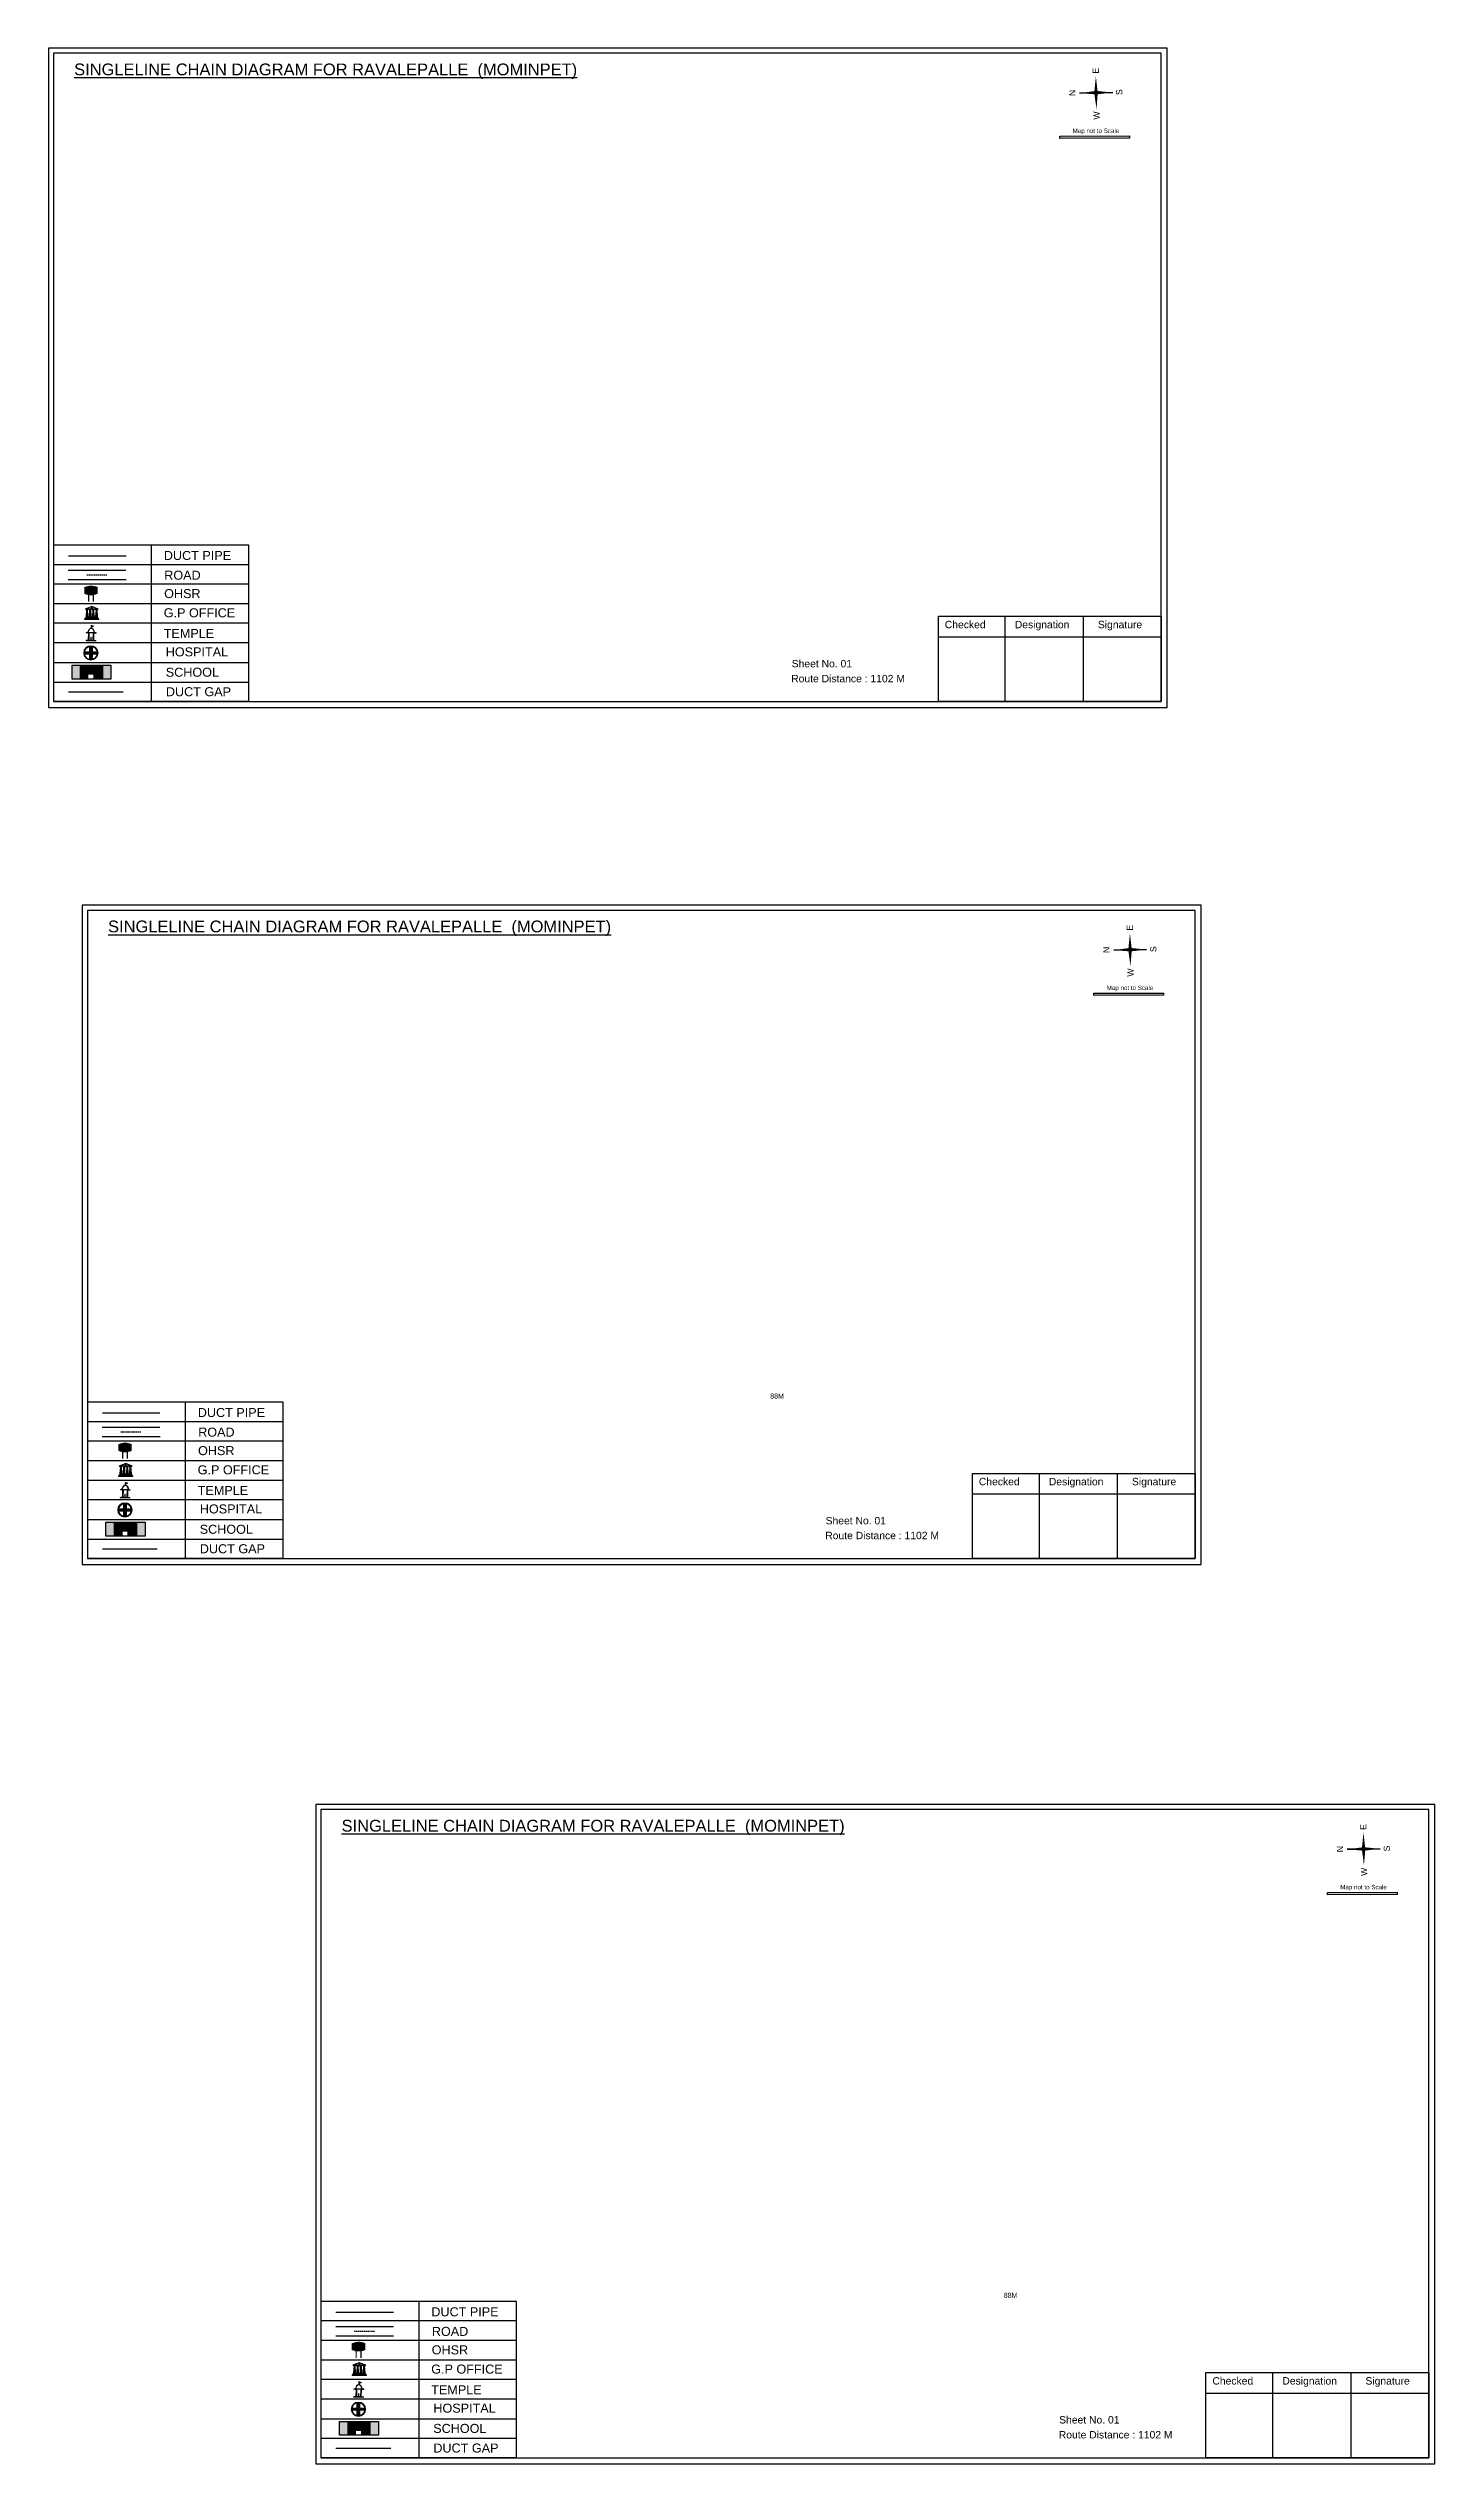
# Model space of a CAD drawing. Header units: inches. Extents: x -117 to 51867, y -12715 to 3423.
# Drawn here: x 4590 to 5693, y -10396 to -8474 of the extents above; entities that cross this region are included whole.
import ezdxf

# ---------------------------------------------------------------- set-up
doc = ezdxf.new("R2010")
doc.units = ezdxf.units.IN
doc.header["$MEASUREMENT"] = 0
doc.linetypes.add('DASHEDX2', pattern=[1.5, 1, -0.5])
doc.layers.add('LANDMARK', color=7, linetype='Continuous')
doc.layers.add('OHT', color=7, linetype='Continuous')
doc.styles.get("Standard").update_dxf_attribs({"font": 'arial.ttf'})

msp = doc.modelspace()

# ---------------------------------------------------------------- texts
at = {"color": 242, "true_color": 0xcd2027}
for p in [(4610.5, -8495), (4637.5, -9177), (4823.3, -9892.6)]:
    msp.add_text('%%USINGLELINE CHAIN DIAGRAM FOR RAVALEPALLE  (MOMINPET)', height=9.375, dxfattribs=at).set_placement(p)
for s, p in [('E', (5425.8, -8493.6)), ('N', (5407.2, -8511.5)), ('S', (5444.5, -8510.7)), ('W', (5426.5, -8530.2)), ('E', (5452.9, -9175.6)), ('N', (5434.3, -9193.4)), ('W', (5453.5, -9212.2)), ('S', (5471.6, -9192.7)), ('E', (5638.7, -9891.2)), ('N', (5620.1, -9909)), ('S', (5657.4, -9908.3)), ('W', (5639.3, -9927.8))]:
    msp.add_text(s, height=4.95, rotation=91.0063).set_placement(p)
for s, height, p in [('Map not to Scale', 3.542, (5404.9, -8540.9)), ('DUCT PIPE', 7.18, (4681.9, -8880.7)), ('ROAD ', 7.18, (4682.2, -8896.4)), ('OHSR', 7.18, (4682.1, -8911)), ('TEMPLE', 7.18, (4681.8, -8942.7)), ('G.P OFFICE', 7.18, (4681.8, -8926.3)), ('Checked', 5.89, (5303.2, -8935)), ('Designation', 5.886, (5358.9, -8935)), ('Signature', 5.89, (5425, -8935)), ('HOSPITAL', 7.18, (4683.4, -8957.4)), ('SCHOOL', 7.18, (4683.4, -8973.6)), ('Sheet No. 01', 5.886, (5181.4, -8966.1)), ('Route Distance : 1102 M', 5.886, (5181, -8978)), ('DUCT GAP', 7.18, (4683.5, -8989.1)), ('Map not to Scale', 3.542, (5432, -9222.9)), ('88M', 4, (5164.3, -9548)), ('DUCT PIPE', 7.18, (4708.9, -9562.7)), ('ROAD ', 7.18, (4709.2, -9578.3)), ('OHSR', 7.18, (4709.1, -9593)), ('G.P OFFICE', 7.18, (4708.8, -9608.3)), ('TEMPLE', 7.18, (4708.8, -9624.7)), ('Checked', 5.89, (5330.3, -9617)), ('Designation', 5.886, (5386, -9617)), ('Signature', 5.89, (5452.1, -9617)), ('SCHOOL', 7.18, (4710.4, -9655.6)), ('HOSPITAL', 7.18, (4710.5, -9639.4)), ('Sheet No. 01', 5.886, (5208.4, -9648.1)), ('DUCT GAP', 7.18, (4710.5, -9671.1)), ('Route Distance : 1102 M', 5.886, (5208.1, -9659.9)), ('Map not to Scale', 3.542, (5617.8, -9938.5)), ('88M', 4, (5350.1, -10263.6)), ('DUCT PIPE', 7.18, (4894.7, -10278.3)), ('OHSR', 7.18, (4895, -10308.6)), ('ROAD ', 7.18, (4895.1, -10293.9)), ('G.P OFFICE', 7.18, (4894.6, -10323.9)), ('TEMPLE', 7.18, (4894.6, -10340.3)), ('Checked', 5.89, (5516.1, -10332.6)), ('Designation', 5.886, (5571.8, -10332.6)), ('Signature', 5.89, (5637.9, -10332.6)), ('HOSPITAL', 7.18, (4896.3, -10355)), ('Sheet No. 01', 5.886, (5394.2, -10363.6)), ('SCHOOL', 7.18, (4896.2, -10371.1)), ('Route Distance : 1102 M', 5.886, (5393.9, -10375.5)), ('DUCT GAP', 7.18, (4896.3, -10386.7))]:
    msp.add_text(s, height=height).set_placement(p)

# ---------------------------------------------------------------- blocks, each defined once
blk = doc.blocks.new('OHT')
at = {"linetype": 'Continuous', "lineweight": 0, "true_color": 0x0ffffc}
blk.add_hatch(color=4, dxfattribs=at).paths.add_polyline_path([(0.01, 1), (0, 1, 0.101323), (-0.4, 0.92), (-0.4, 0.52, 0.194075), (0.4, 0.52), (0.4, 0.92, 0.097877)])
at = {"color": 4, "linetype": 'Continuous', "lineweight": 0, "true_color": 0x0ffffc, "flags": 128}
for points in [[(-0.4, 0.52), (-0.4, 0.92)], [(0.4, 0.52), (0.4, 0.92)]]:
    blk.add_lwpolyline(points, dxfattribs=at)
at = {"color": 4, "linetype": 'Continuous', "lineweight": 0, "true_color": 0x0ffffc, "const_width": 0.075, "flags": 128}
for points in [[(-0.15, 0), (-0.15, 0.48)], [(0.15, 0), (0.15, 0.47)]]:
    blk.add_lwpolyline(points, dxfattribs=at)
at = {"color": 4, "linetype": 'Continuous', "lineweight": 0, "true_color": 0x0ffffc}
for centre, radius, start, end in [((0.01, -0.02), 1.02, 67.3109, 113.4711), ((0, 1.51), 1.07, 247.7682, 291.7007)]:
    blk.add_arc(centre, radius, start, end, dxfattribs=at)
blk = doc.blocks.new('Government_Office')
at = {"linetype": 'Continuous', "lineweight": 0, "true_color": 0xff0000}
for points in [[(-0.5, 0.05), (0.5, 0.05), (0.5, 0), (-0.5, 0)], [(-0.45, 0.08), (-0.45, 0.12), (0.45, 0.12), (0.45, 0.08)], [(-0.4, 0.14), (-0.4, 0.18), (0.4, 0.18), (0.4, 0.14)]]:
    blk.add_hatch(color=1, dxfattribs=at).paths.add_polyline_path(points)
h = blk.add_hatch(color=1, dxfattribs=at)
h.paths.add_polyline_path([(0.44, 0.72), (0.45, 0.75), (0, 0.93), (-0.45, 0.75), (-0.44, 0.72)])
h.paths.add_polyline_path([(0.36, 0.75), (-0.36, 0.75), (0, 0.9)], flags=16)
h.paths.add_polyline_path([(0, 0.78, -1), (0, 0.87, -1)], flags=0)
h = blk.add_hatch(color=1, dxfattribs=at)
edge = h.paths.add_edge_path()
edge.add_line((-0.27, 0.2), (-0.3, 0.68))
edge.add_line((-0.3, 0.68), (-0.29, 0.68))
edge.add_arc((-0.28, 0.69), 0.0176, 225.304, 441.5659)
edge.add_line((-0.28, 0.7), (-0.39, 0.7))
edge.add_arc((-0.39, 0.69), 0.0176, 98.4341, 314.696)
edge.add_line((-0.38, 0.68), (-0.37, 0.68))
edge.add_line((-0.37, 0.68), (-0.4, 0.2))
edge.add_line((-0.4, 0.2), (-0.27, 0.2))
h = blk.add_hatch(color=1, dxfattribs=at)
edge = h.paths.add_edge_path()
edge.add_line((-0.05, 0.2), (-0.07, 0.68))
edge.add_line((-0.07, 0.68), (-0.07, 0.68))
edge.add_arc((-0.05, 0.69), 0.0176, 225.304, 441.5659)
edge.add_line((-0.05, 0.7), (-0.17, 0.7))
edge.add_arc((-0.17, 0.69), 0.0176, 98.4341, 314.696)
edge.add_line((-0.16, 0.68), (-0.15, 0.68))
edge.add_line((-0.15, 0.68), (-0.18, 0.2))
edge.add_line((-0.18, 0.2), (-0.05, 0.2))
h = blk.add_hatch(color=1, dxfattribs=at)
edge = h.paths.add_edge_path()
edge.add_arc((0, 0.83), 0.0467, 90, 270)
edge.add_arc((0, 0.83), 0.0467, 270, 450)
h = blk.add_hatch(color=1, dxfattribs=at)
edge = h.paths.add_edge_path()
edge.add_line((0.18, 0.2), (0.15, 0.68))
edge.add_line((0.15, 0.68), (0.16, 0.68))
edge.add_arc((0.17, 0.69), 0.0176, 225.304, 441.5659)
edge.add_line((0.17, 0.7), (0.05, 0.7))
edge.add_arc((0.05, 0.69), 0.0176, 98.4341, 314.696)
edge.add_line((0.07, 0.68), (0.07, 0.68))
edge.add_line((0.07, 0.68), (0.05, 0.2))
edge.add_line((0.05, 0.2), (0.18, 0.2))
h = blk.add_hatch(color=1, dxfattribs=at)
edge = h.paths.add_edge_path()
edge.add_line((0.4, 0.2), (0.37, 0.68))
edge.add_line((0.37, 0.68), (0.38, 0.68))
edge.add_arc((0.39, 0.69), 0.0176, 225.304, 441.5659)
edge.add_line((0.4, 0.7), (0.28, 0.7))
edge.add_arc((0.28, 0.69), 0.0176, 98.4341, 314.696)
edge.add_line((0.29, 0.68), (0.3, 0.68))
edge.add_line((0.3, 0.68), (0.27, 0.2))
edge.add_line((0.27, 0.2), (0.4, 0.2))
at = {"color": 1, "linetype": 'Continuous', "lineweight": 0, "true_color": 0xff0000, "flags": 128}
for points in [[(-0.5, 0.05), (0.5, 0.05), (0.5, 0), (-0.5, 0)], [(-0.45, 0.75), (-0.44, 0.72), (0.44, 0.72), (0.45, 0.75), (0, 0.93)], [(-0.45, 0.08), (-0.45, 0.12), (0.45, 0.12), (0.45, 0.08)], [(-0.4, 0.14), (-0.4, 0.18), (0.4, 0.18), (0.4, 0.14)], [(-0.36, 0.75), (0.36, 0.75), (0, 0.9)]]:
    blk.add_lwpolyline(points, close=True, dxfattribs=at)
for points in [[(-0.27, 0.2), (-0.3, 0.68), (-0.29, 0.68, 1.379694), (-0.28, 0.7), (-0.39, 0.7, 1.379694), (-0.38, 0.68), (-0.37, 0.68), (-0.4, 0.2)], [(-0.05, 0.2), (-0.07, 0.68), (-0.07, 0.68, 1.379694), (-0.05, 0.7), (-0.17, 0.7, 1.379694), (-0.16, 0.68), (-0.15, 0.68), (-0.18, 0.2)], [(0, 0.87, 1), (0, 0.78, 1)], [(0.18, 0.2), (0.15, 0.68), (0.16, 0.68, 1.379694), (0.17, 0.7), (0.05, 0.7, 1.379694), (0.07, 0.68), (0.07, 0.68), (0.05, 0.2)], [(0.4, 0.2), (0.37, 0.68), (0.38, 0.68, 1.379694), (0.4, 0.7), (0.28, 0.7, 1.379694), (0.29, 0.68), (0.3, 0.68), (0.27, 0.2)]]:
    blk.add_lwpolyline(points, format="xyb", close=True, dxfattribs=at)
blk = doc.blocks.new('Temple')
at = {"linetype": 'Continuous', "lineweight": 0, "true_color": 0xff0000}
h = blk.add_hatch(color=1, dxfattribs=at)
edge = h.paths.add_edge_path()
edge.add_line((0.17, 0.49), (0.22, 0.49))
edge.add_line((0.22, 0.49), (0.22, 0.5))
edge.add_line((0.22, 0.5), (0.31, 0.5))
edge.add_line((0.31, 0.5), (0.31, 0.53))
edge.add_line((0.31, 0.53), (0.26, 0.53))
edge.add_line((0.26, 0.53), (0.26, 0.54))
edge.add_line((0.26, 0.54), (0.2, 0.54))
edge.add_spline(control_points=[(0.2, 0.54), (0.2, 0.59), (0.19, 0.64), (0.14, 0.74), (0.09, 0.79), (0.03, 0.8), (0.02, 0.81), (0.01, 0.81)], knot_values=[4.712389, 4.712389, 4.712389, 4.712389, 5.278166, 5.278166, 6.117402, 6.117402, 6.223801, 6.223801, 6.223801, 6.223801], degree=3, periodic=0)
edge.add_line((0.01, 0.81), (0.01, 0.79))
edge.add_line((0.01, 0.79), (-0.01, 0.79))
edge.add_line((-0.01, 0.79), (-0.01, 0.81))
edge.add_spline(control_points=[(-0.01, 0.81), (-0.05, 0.8), (-0.1, 0.78), (-0.17, 0.7), (-0.2, 0.63), (-0.2, 0.55), (-0.2, 0.55), (-0.2, 0.54)], knot_values=[6.343965, 6.343965, 6.343965, 6.343965, 6.956638, 6.956638, 7.795874, 7.795874, 7.853982, 7.853982, 7.853982, 7.853982], degree=3, periodic=0)
edge.add_line((-0.2, 0.54), (-0.26, 0.54))
edge.add_line((-0.26, 0.54), (-0.26, 0.53))
edge.add_line((-0.26, 0.53), (-0.31, 0.53))
edge.add_line((-0.31, 0.53), (-0.31, 0.5))
edge.add_line((-0.31, 0.5), (-0.22, 0.5))
edge.add_line((-0.22, 0.5), (-0.22, 0.49))
edge.add_line((-0.22, 0.49), (-0.17, 0.49))
edge.add_line((-0.17, 0.49), (-0.17, 0.07))
edge.add_arc((-0.2, 0.07), 0.03, -90, 0, ccw=False)
edge.add_line((-0.2, 0.04), (-0.26, 0.04))
edge.add_line((-0.26, 0.04), (-0.26, 0.03))
edge.add_line((-0.26, 0.03), (-0.31, 0.03))
edge.add_line((-0.31, 0.03), (-0.31, 0))
edge.add_line((-0.31, 0), (0.31, 0))
edge.add_line((0.31, 0), (0.31, 0.03))
edge.add_line((0.31, 0.03), (0.26, 0.03))
edge.add_line((0.26, 0.03), (0.26, 0.04))
edge.add_line((0.26, 0.04), (0.2, 0.04))
edge.add_arc((0.2, 0.07), 0.03, 180, 270, ccw=False)
edge.add_line((0.17, 0.07), (0.17, 0.49))
h.paths.add_polyline_path([(0.12, 0.07, -0.414214), (0.1, 0.04), (0.05, 0.04), (0.05, 0.03), (-0.05, 0.03), (-0.05, 0.04), (-0.1, 0.04, -0.414214), (-0.12, 0.07), (-0.12, 0.5), (0.12, 0.5)], flags=16)
edge = h.paths.add_edge_path(flags=16)
edge.add_ellipse((0, 0.54), major_axis=(0, 0.242), ratio=0.722808, start_angle=270, end_angle=450, ccw=False)
edge.add_line((0.17, 0.54), (-0.17, 0.54))
h.paths.add_polyline_path([(0.01, 0.23), (0.01, 0.07), (-0.01, 0.07), (-0.01, 0.23)], flags=0)
at = {"linetype": 'Continuous', "lineweight": 0, "true_color": 0xe66000}
blk.add_hatch(color=32, dxfattribs=at).paths.add_polyline_path([(-0.01, 1), (0.15, 0.93), (0, 0.85)])
at = {"linetype": 'Continuous', "lineweight": 0, "true_color": 0xff0000}
h = blk.add_hatch(color=1, dxfattribs=at)
edge = h.paths.add_edge_path()
edge.add_line((0.01, 0.86), (0, 0.85))
edge.add_line((0, 0.85), (0, 0.93))
edge.add_line((0, 0.93), (-0.01, 0.93))
edge.add_line((-0.01, 0.93), (-0.01, 0.81))
edge.add_spline(control_points=[(-0.01, 0.81), (0, 0.81), (0, 0.81), (0.01, 0.81)], knot_values=[6.223801, 6.223801, 6.223801, 6.223801, 6.343965, 6.343965, 6.343965, 6.343965], degree=3, periodic=0)
edge.add_line((0.01, 0.81), (0.01, 0.86))
h = blk.add_hatch(color=1, dxfattribs=at)
edge = h.paths.add_edge_path()
edge.add_line((0.01, 0.79), (0.01, 0.81))
edge.add_spline(control_points=[(0.01, 0.81), (0, 0.81), (0, 0.81), (-0.01, 0.81)], knot_values=[6.223801, 6.223801, 6.223801, 6.223801, 6.343965, 6.343965, 6.343965, 6.343965], degree=3, periodic=0)
edge.add_line((-0.01, 0.81), (-0.01, 0.79))
edge.add_line((-0.01, 0.79), (0.01, 0.79))
at = {"color": 1, "linetype": 'Continuous', "lineweight": 0, "true_color": 0xff0000, "flags": 128}
blk.add_lwpolyline([(0.2, 0.54), (0.26, 0.54), (0.26, 0.53), (0.31, 0.53), (0.31, 0.5), (0.22, 0.5), (0.22, 0.49), (0.17, 0.49), (0.17, 0.07, 0.414214), (0.2, 0.04), (0.26, 0.04), (0.26, 0.03), (0.31, 0.03), (0.31, 0), (-0.31, 0), (-0.31, 0.03), (-0.26, 0.03), (-0.26, 0.04), (-0.2, 0.04, 0.414214), (-0.17, 0.07), (-0.17, 0.49), (-0.22, 0.49), (-0.22, 0.5), (-0.31, 0.5), (-0.31, 0.53), (-0.26, 0.53), (-0.26, 0.54), (-0.2, 0.54)], format="xyb", dxfattribs=at)
blk.add_lwpolyline([(-0.17, 0.54), (0.17, 0.54)], dxfattribs=at)
blk.add_lwpolyline([(0.12, 0.5), (0.12, 0.07, -0.414214), (0.1, 0.04), (0.05, 0.04), (0.05, 0.03), (-0.05, 0.03), (-0.05, 0.04), (-0.1, 0.04, -0.414214), (-0.12, 0.07), (-0.12, 0.5)], format="xyb", close=True, dxfattribs=at)
at = {"color": 32, "linetype": 'Continuous', "lineweight": 0, "true_color": 0xe66000, "flags": 128}
blk.add_lwpolyline([(-0.01, 1), (0.15, 0.93), (0, 0.85), (-0.01, 1)], dxfattribs=at)
at = {"color": 1, "linetype": 'Continuous', "lineweight": 0, "true_color": 0xff0000, "flags": 128}
for points in [[(0.01, 0.93), (-0.01, 0.93), (-0.01, 0.79), (0.01, 0.79)], [(0.01, 0.23), (-0.01, 0.23), (-0.01, 0.07), (0.01, 0.07)]]:
    blk.add_lwpolyline(points, close=True, dxfattribs=at)
at = {"color": 1, "linetype": 'Continuous', "lineweight": 0, "true_color": 0xff0000}
blk.add_ellipse((0, 0.54), major_axis=(0, 0.242), ratio=0.722808, start_param=4.712389, end_param=7.853982, dxfattribs=at)
blk.add_open_spline([(0.2, 0.54), (0.2, 0.59), (0.19, 0.64), (0.14, 0.74), (0.09, 0.79), (-0.02, 0.82), (-0.08, 0.79), (-0.17, 0.7), (-0.2, 0.63), (-0.2, 0.55), (-0.2, 0.55), (-0.2, 0.54)], degree=3, knots=[4.712389, 4.712389, 4.712389, 4.712389, 5.278166, 5.278166, 6.117402, 6.117402, 6.956638, 6.956638, 7.795874, 7.795874, 7.853982, 7.853982, 7.853982, 7.853982], dxfattribs=at)
blk = doc.blocks.new('*U48')
at = {"color": 0, "linetype": 'DASHEDX2', "transparency": 16777216}
blk.add_line((-8.2, 0), (8, 0), dxfattribs=at)
blk = doc.blocks.new('Hospital')
at = {"linetype": 'Continuous', "lineweight": 0, "true_color": 0x000000}
h = blk.add_hatch(color=18, dxfattribs=at)
h.paths.add_polyline_path([(-0.5, 0, 1), (0.5, 0, 1)])
h.paths.add_polyline_path([(0.45, 0, -1), (-0.45, 0, -1)], flags=16)
at = {"linetype": 'Continuous', "true_color": 0xff0000}
blk.add_hatch(color=1, dxfattribs=at).paths.add_polyline_path([(-0.39, 0.08), (-0.08, 0.08), (-0.08, 0.39), (0.08, 0.39), (0.08, 0.08), (0.39, 0.08), (0.39, -0.08), (0.08, -0.08), (0.08, -0.39), (-0.08, -0.39), (-0.08, -0.08), (-0.39, -0.08)])
at = {"color": 1, "linetype": 'Continuous', "true_color": 0xff0000, "flags": 128}
blk.add_lwpolyline([(-0.39, 0.08), (-0.08, 0.08), (-0.08, 0.39), (0.08, 0.39), (0.08, 0.08), (0.39, 0.08), (0.39, -0.08), (0.08, -0.08), (0.08, -0.39), (-0.08, -0.39), (-0.08, -0.08), (-0.39, -0.08)], close=True, dxfattribs=at)
at = {"color": 18, "linetype": 'Continuous', "lineweight": 0, "true_color": 0x000000}
for radius in [0.5, 0.446]:
    blk.add_circle((0, 0), radius, dxfattribs=at)
blk = doc.blocks.new('*U50')
at = {"color": 0, "linetype": 'DASHEDX2', "transparency": 16777216}
blk.add_line((-8.2, 0), (8, 0), dxfattribs=at)
blk = doc.blocks.new('*U52')
at = {"color": 0, "linetype": 'DASHEDX2', "transparency": 16777216}
blk.add_line((-8.2, 0), (8, 0), dxfattribs=at)

# ---------------------------------------------------------------- hatches: boundary and pattern name
at = {"true_color": 0x0093dd}
h = msp.add_hatch(color=142, dxfattribs=at)
h.dxf.hatch_style = 1
h.paths.add_polyline_path([(5394.7, -8543.4), (5394.7, -8545.2), (5450.2, -8545.1), (5450.2, -8543.3)])
at = {"true_color": 0xc8c92d}
h = msp.add_hatch(color=52, dxfattribs=at)
h.dxf.hatch_style = 1
h.paths.add_polyline_path([(4614.9, -8964.3), (4608.8, -8964.3), (4608.8, -8975.4), (4614.9, -8975.4)])
h.paths.add_polyline_path([(4639.8, -8964.3), (4633.6, -8964.3), (4633.6, -8975.4), (4639.8, -8975.4)])
at = {"true_color": 0x293189}
h = msp.add_hatch(color=177, dxfattribs=at)
h.dxf.hatch_style = 1
h.paths.add_polyline_path([(4633.6, -8964.3), (4614.9, -8964.3), (4614.9, -8975.4), (4621.9, -8975.4), (4621.9, -8971.8), (4625.8, -8971.8), (4625.8, -8975.4), (4633.6, -8975.4)])
h.paths.add_polyline_path([(4617.6, -8966.8), (4616.2, -8966.8), (4616.2, -8965.5), (4617.6, -8965.5)], flags=16)
h.paths.add_polyline_path([(4630.5, -8966.8), (4630.5, -8965.5), (4631.8, -8965.5), (4631.8, -8966.8)], flags=16)
at = {"true_color": 0x0093dd}
h = msp.add_hatch(color=142, dxfattribs=at)
h.dxf.hatch_style = 1
h.paths.add_polyline_path([(5421.8, -9225.4), (5421.8, -9227.2), (5477.3, -9227.1), (5477.3, -9225.3)])
at = {"true_color": 0xc8c92d}
h = msp.add_hatch(color=52, dxfattribs=at)
h.dxf.hatch_style = 1
h.paths.add_polyline_path([(4642, -9646.3), (4635.8, -9646.3), (4635.8, -9657.4), (4642, -9657.4)])
h.paths.add_polyline_path([(4666.8, -9646.3), (4660.7, -9646.3), (4660.7, -9657.4), (4666.8, -9657.4)])
at = {"true_color": 0x293189}
h = msp.add_hatch(color=177, dxfattribs=at)
h.dxf.hatch_style = 1
h.paths.add_polyline_path([(4660.7, -9646.3), (4642, -9646.3), (4642, -9657.4), (4649, -9657.4), (4649, -9653.8), (4652.8, -9653.8), (4652.8, -9657.4), (4660.7, -9657.4)])
h.paths.add_polyline_path([(4644.6, -9648.8), (4643.3, -9648.8), (4643.3, -9647.5), (4644.6, -9647.5)], flags=16)
h.paths.add_polyline_path([(4657.5, -9648.8), (4657.5, -9647.5), (4658.9, -9647.5), (4658.9, -9648.8)], flags=16)
at = {"true_color": 0x0093dd}
h = msp.add_hatch(color=142, dxfattribs=at)
h.dxf.hatch_style = 1
h.paths.add_polyline_path([(5607.6, -9941), (5607.6, -9942.8), (5663.1, -9942.7), (5663.1, -9940.8)])
at = {"true_color": 0xc8c92d}
h = msp.add_hatch(color=52, dxfattribs=at)
h.dxf.hatch_style = 1
h.paths.add_polyline_path([(4827.8, -10361.9), (4821.6, -10361.9), (4821.6, -10373), (4827.8, -10373)])
h.paths.add_polyline_path([(4852.6, -10361.9), (4846.5, -10361.9), (4846.5, -10373), (4852.6, -10373)])
at = {"true_color": 0x293189}
h = msp.add_hatch(color=177, dxfattribs=at)
h.dxf.hatch_style = 1
h.paths.add_polyline_path([(4846.5, -10361.9), (4827.8, -10361.9), (4827.8, -10373), (4834.8, -10373), (4834.8, -10369.4), (4838.6, -10369.4), (4838.6, -10373), (4846.5, -10373)])
h.paths.add_polyline_path([(4830.5, -10364.4), (4829.1, -10364.4), (4829.1, -10363.1), (4830.5, -10363.1)], flags=16)
h.paths.add_polyline_path([(4843.3, -10364.4), (4843.3, -10363.1), (4844.7, -10363.1), (4844.7, -10364.4)], flags=16)

# ---------------------------------------------------------------- linework, layer by layer
for p, q in [((5436.8, -8508.7), (5410.5, -8509.2)), ((5410.5, -8509.2), (5436.8, -8508.7)), ((5436.8, -8508.7), (5410.5, -8509.2)), ((5423.7, -8508.9), (5436.8, -8508.7)), ((4594.1, -8868.9), (4594.1, -8992.1)), ((4671.8, -8868.9), (4671.8, -8993.3)), ((4749.6, -8884.5), (4594.1, -8884.5)), ((4605.7, -8888.7), (4651.6, -8888.7)), ((4605.7, -8896.3), (4651.8, -8896.3)), ((4749.6, -8900), (4594.1, -8900)), ((4749.6, -8915.6), (4594.1, -8915.6)), ((4749.6, -8931.1), (4594.1, -8931.1)), ((4749.6, -8946.7), (4594.1, -8946.7)), ((4594.1, -8962.2), (4749.6, -8962.2)), ((4594.1, -8977.8), (4749.6, -8977.8)), ((4594.1, -8992.1), (4594.1, -8993.3)), ((4594.1, -8992.3), (4594.1, -8993.3)), ((4749.6, -8993.3), (4594.1, -8993.3)), ((5463.8, -9190.7), (5437.6, -9191.1)), ((5437.6, -9191.1), (5463.8, -9190.7)), ((5463.8, -9190.7), (5437.6, -9191.1)), ((5450.7, -9190.9), (5463.8, -9190.7)), ((4621.1, -9550.9), (4621.1, -9674.1)), ((4698.9, -9550.9), (4698.9, -9675.3)), ((4776.7, -9566.4), (4621.1, -9566.4)), ((4632.8, -9570.7), (4678.7, -9570.7)), ((4776.7, -9582), (4621.1, -9582)), ((4632.8, -9578.3), (4678.9, -9578.3)), ((4776.7, -9597.5), (4621.1, -9597.5)), ((4776.7, -9613.1), (4621.1, -9613.1)), ((4776.7, -9628.6), (4621.1, -9628.6)), ((4621.1, -9644.2), (4776.7, -9644.2)), ((4621.1, -9659.8), (4776.7, -9659.8)), ((4621.1, -9674.1), (4621.1, -9675.3)), ((4621.1, -9674.3), (4621.1, -9675.3)), ((4776.7, -9675.3), (4621.1, -9675.3)), ((5649.7, -9906.3), (5623.4, -9906.7)), ((5623.4, -9906.7), (5649.7, -9906.3)), ((5649.7, -9906.3), (5623.4, -9906.7)), ((5636.5, -9906.5), (5649.7, -9906.3)), ((4806.9, -10266.5), (4806.9, -10389.7)), ((4962.5, -10282), (4806.9, -10282)), ((4884.7, -10266.5), (4884.7, -10390.9)), ((4962.5, -10297.6), (4806.9, -10297.6)), ((4818.6, -10286.3), (4864.5, -10286.3)), ((4818.6, -10293.8), (4864.7, -10293.8)), ((4962.5, -10313.1), (4806.9, -10313.1)), ((4962.5, -10328.7), (4806.9, -10328.7)), ((4962.5, -10344.2), (4806.9, -10344.2)), ((4806.9, -10359.8), (4962.5, -10359.8)), ((4806.9, -10375.3), (4962.5, -10375.3)), ((4806.9, -10389.7), (4806.9, -10390.9)), ((4806.9, -10389.9), (4806.9, -10390.9)), ((4962.5, -10390.9), (4806.9, -10390.9))]:
    msp.add_line(p, q)
at = {"color": 1}
for p, q in [((5410.5, -8509.2), (5423.7, -8508.9)), ((5437.6, -9191.1), (5450.7, -9190.9)), ((5623.4, -9906.7), (5636.5, -9906.5))]:
    msp.add_line(p, q, dxfattribs=at)
at = {"color": 242, "true_color": 0xcd2027}
for p, q in [((5351.1, -8925.5), (5351.1, -8993.4)), ((5413.3, -8925.5), (5413.3, -8993.4)), ((5298.2, -8941.9), (5475.4, -8941.9)), ((5378.2, -9607.5), (5378.2, -9675.4)), ((5440.4, -9607.5), (5440.4, -9675.4)), ((5325.2, -9623.9), (5502.4, -9623.9)), ((5511, -10339.5), (5688.3, -10339.5)), ((5564, -10323), (5564, -10390.9)), ((5626.2, -10323), (5626.2, -10390.9))]:
    msp.add_line(p, q, dxfattribs=at)
for points in [[(4590, -8473.5), (4590, -8998), (5480.1, -8998), (5480.1, -8473.5)], [(4594.1, -8477.5), (4594.1, -8993.3), (5475.4, -8993.3), (5475.4, -8477.5)], [(4639.8, -8964.3), (4639.8, -8975.4), (4608.8, -8975.4), (4608.8, -8964.3)], [(4617.6, -8965.5), (4617.6, -8966.8), (4616.2, -8966.8), (4616.2, -8965.5)], [(4630.5, -8966.8), (4630.5, -8965.5), (4631.8, -8965.5), (4631.8, -8966.8)], [(4617, -9155.5), (4617, -9680), (5507.2, -9680), (5507.2, -9155.5)], [(4621.1, -9159.5), (4621.1, -9675.3), (5502.4, -9675.3), (5502.4, -9159.5)], [(4666.9, -9646.3), (4666.9, -9657.4), (4635.8, -9657.4), (4635.8, -9646.3)], [(4644.6, -9647.5), (4644.6, -9648.8), (4643.3, -9648.8), (4643.3, -9647.5)], [(4657.5, -9648.8), (4657.5, -9647.5), (4658.9, -9647.5), (4658.9, -9648.8)], [(4802.8, -9871.1), (4802.8, -10395.6), (5693, -10395.6), (5693, -9871.1)], [(4806.9, -9875.1), (4806.9, -10390.9), (5688.3, -10390.9), (5688.3, -9875.1)], [(4852.7, -10361.9), (4852.7, -10373), (4821.6, -10373), (4821.6, -10361.9)], [(4830.5, -10363.1), (4830.5, -10364.4), (4829.1, -10364.4), (4829.1, -10363.1)], [(4843.3, -10364.4), (4843.3, -10363.1), (4844.7, -10363.1), (4844.7, -10364.4)]]:
    msp.add_lwpolyline(points, close=True)
at = {"color": 142, "true_color": 0x0093dd}
for points in [[(5450.2, -8545.1), (5394.7, -8545.2), (5394.7, -8543.4), (5450.2, -8543.3), (5450.2, -8545.1)], [(5477.3, -9227.1), (5421.8, -9227.2), (5421.8, -9225.4), (5477.3, -9225.3), (5477.3, -9227.1)], [(5663.1, -9942.7), (5607.6, -9942.8), (5607.6, -9941), (5663.1, -9940.8), (5663.1, -9942.7)]]:
    msp.add_lwpolyline(points, dxfattribs=at)
for points in [[(4749.6, -8993.3), (4749.6, -8868.9), (4594.1, -8868.9)], [(4620.6, -8975.4), (4620.6, -8971.3), (4627.1, -8971.3), (4627.1, -8975.4)], [(4776.7, -9675.3), (4776.7, -9550.9), (4621.1, -9550.9)], [(4647.7, -9657.4), (4647.7, -9653.3), (4654.2, -9653.3), (4654.2, -9657.4)], [(4962.5, -10390.9), (4962.5, -10266.5), (4806.9, -10266.5)], [(4833.5, -10373), (4833.5, -10368.9), (4840, -10368.9), (4840, -10373)]]:
    msp.add_lwpolyline(points)
at = {"color": 242, "true_color": 0xcd2027}
for points in [[(5475.4, -8993.4), (5298.2, -8993.4), (5298.2, -8925.5), (5475.4, -8925.5)], [(5502.4, -9675.4), (5325.2, -9675.4), (5325.2, -9607.5), (5502.4, -9607.5)], [(5688.3, -10390.9), (5511, -10390.9), (5511, -10323), (5688.3, -10323)]]:
    msp.add_lwpolyline(points, close=True, dxfattribs=at)
at = {"color": 1}
for points in [[(5423.7, -8510.2), (5423.6, -8507.4), (5410.5, -8509.2)], [(5423.7, -8510.2), (5423.6, -8507.4), (5410.5, -8509.2)], [(5450.7, -9192.2), (5450.7, -9189.4), (5437.6, -9191.1)], [(5450.7, -9192.2), (5450.7, -9189.4), (5437.6, -9191.1)], [(5636.5, -9907.8), (5636.5, -9905), (5623.4, -9906.7)], [(5636.5, -9907.8), (5636.5, -9905), (5623.4, -9906.7)]]:
    msp.add_solid(points, dxfattribs=at)
for points in [[(5424.9, -8508.9), (5422.1, -8508.9), (5423.4, -8495.8)], [(5424.9, -8508.9), (5422.1, -8508.9), (5423.4, -8495.8)], [(5424.9, -8508.9), (5422.1, -8508.9), (5423.9, -8522.1)], [(5424.9, -8508.9), (5422.1, -8508.9), (5423.9, -8522.1)], [(5423.7, -8510.2), (5423.6, -8507.4), (5436.8, -8508.7)], [(5423.7, -8510.2), (5423.6, -8507.4), (5436.8, -8508.7)], [(5452, -9190.9), (5449.2, -9190.9), (5450.5, -9177.8)], [(5452, -9190.9), (5449.2, -9190.9), (5450.5, -9177.8)], [(5452, -9190.9), (5449.2, -9190.9), (5450.9, -9204.1)], [(5452, -9190.9), (5449.2, -9190.9), (5450.9, -9204.1)], [(5450.7, -9192.2), (5450.7, -9189.4), (5463.8, -9190.7)], [(5450.7, -9192.2), (5450.7, -9189.4), (5463.8, -9190.7)], [(5637.8, -9906.5), (5635, -9906.5), (5636.3, -9893.3)], [(5637.8, -9906.5), (5635, -9906.5), (5636.3, -9893.3)], [(5637.8, -9906.5), (5635, -9906.5), (5636.7, -9919.6)], [(5637.8, -9906.5), (5635, -9906.5), (5636.7, -9919.6)], [(5636.5, -9907.8), (5636.5, -9905), (5649.7, -9906.3)], [(5636.5, -9907.8), (5636.5, -9905), (5649.7, -9906.3)]]:
    msp.add_solid(points)
at = {"layer": 'OHT', "color": 5}
for p, q in [((4605.9, -8877.4), (4651.8, -8877.4)), ((4633, -9559.3), (4678.8, -9559.3)), ((4818.8, -10274.9), (4864.6, -10274.9))]:
    msp.add_line(p, q, dxfattribs=at)
at = {"layer": 'OHT', "color": 1}
for p, q in [((4605.9, -8985.6), (4649.5, -8985.6)), ((4633, -9667.5), (4676.5, -9667.5)), ((4818.8, -10383.1), (4862.4, -10383.1))]:
    msp.add_line(p, q, dxfattribs=at)

# ---------------------------------------------------------------- block references
at = {"linetype": 'DASHEDX2'}
for name, p in [('*U48', (4628.7, -8892.5)), ('*U50', (4655.8, -9574.5)), ('*U52', (4841.6, -10290.1))]:
    msp.add_blockref(name, p, dxfattribs=at)
at = {"layer": 'LANDMARK'}
for name, p, xscale, yscale, zscale in [('Government_Office', (4624.5, -8928), 11.32114773247135, 11.32114773247135, 11.32114773247135), ('Hospital', (4623.8, -8954.6), 11.41772014427468, 11.41772014427468, 11.41772014427468), ('Government_Office', (4651.5, -9610), 11.32114773247135, 11.32114773247135, 11.32114773247135), ('Hospital', (4650.9, -9636.6), 11.41772014427468, 11.41772014427468, 11.41772014427468), ('Government_Office', (4837.4, -10325.5), 11.32114773247135, 11.32114773247135, 11.32114773247135), ('Hospital', (4836.7, -10352.2), 11.41772014427468, 11.41772014427468, 11.41772014427468)]:
    msp.add_blockref(name, p, dxfattribs=dict(at, xscale=xscale, yscale=yscale, zscale=zscale))
at = {"layer": 'LANDMARK', "xscale": 12.62452535729322, "yscale": 12.62452535729322, "zscale": 12.62452535729322, "rotation": 358.3713438591284}
for p in [(4623.9, -8945.1), (4651, -9627.1), (4836.8, -10342.7)]:
    msp.add_blockref('Temple', p, dxfattribs=at)
at = {"layer": 'OHT', "xscale": 12.45189723782068, "yscale": 12.45189723782068, "zscale": 12.45189723782068}
for p in [(4623.9, -8913.9), (4651, -9595.9), (4836.8, -10311.4)]:
    msp.add_blockref('OHT', p, dxfattribs=at)

msp.set_redraw_order([(e.dxf.handle, doc.entitydb.next_handle()) for e in msp.query("TEXT MTEXT ATTDEF DIMENSION ARC_DIMENSION")])  # texts and dimensions are drawn at this point

doc.saveas('drawing.dxf')
